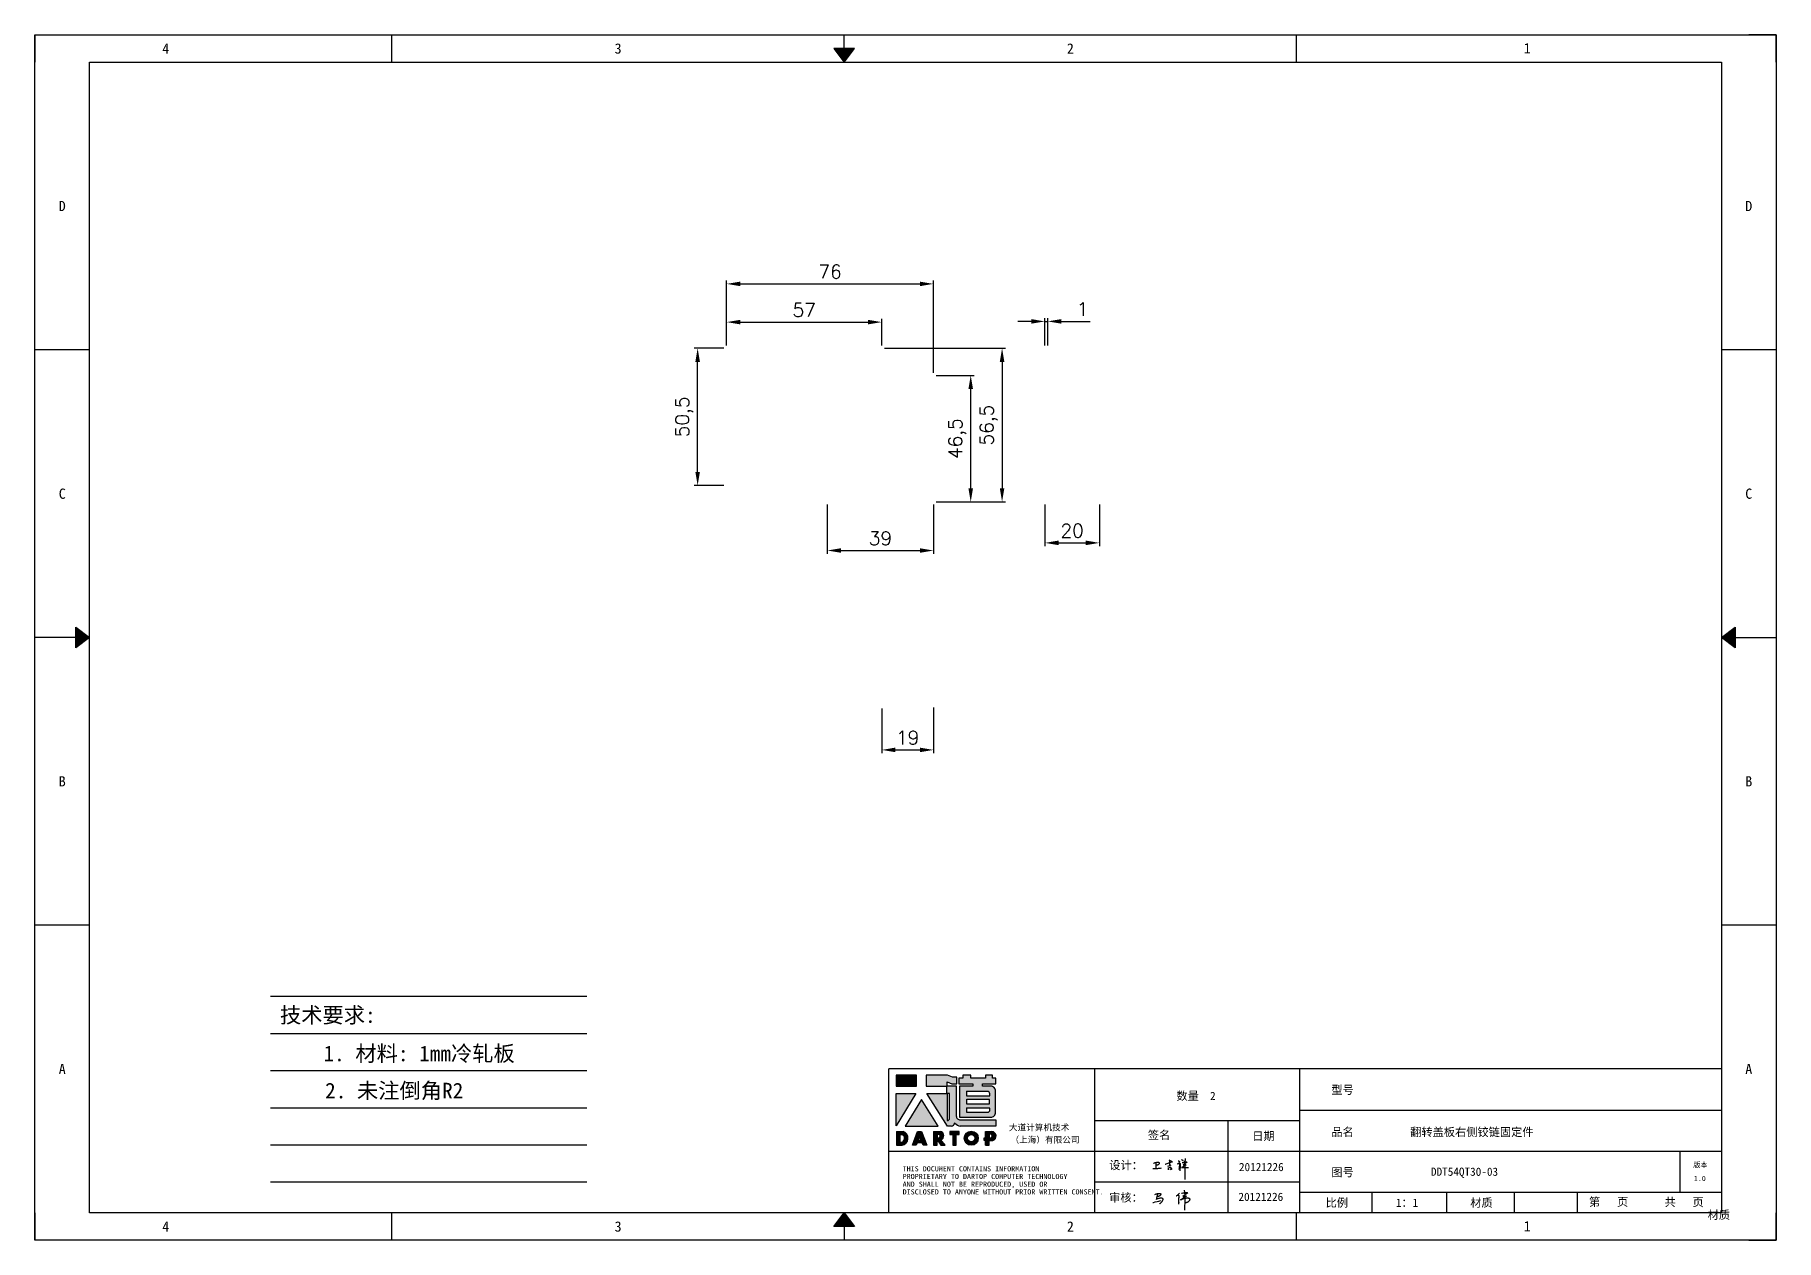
# Model space of a CAD drawing. Header units: millimetres. Extents: x 25928 to 50356, y -44172 to 20163.
# Drawn here: x 35511 to 36151, y -15592 to -15148 of the extents above; entities that cross this region are included whole.
import ezdxf
from ezdxf.enums import TextEntityAlignment as Align

# ---------------------------------------------------------------- set-up
doc = ezdxf.new("R2010")
doc.units = ezdxf.units.MM
doc.linetypes.add('DOT', pattern=[0.25, 0, -0.25])
doc.layers.add('4', color=7, linetype='Continuous')
doc.layers.add('print', color=30, linetype='Continuous')
doc.layers.add('dim', color=2, linetype='Continuous', lineweight=9)
doc.styles.add('Dartop', font='')
doc.styles.add('HZ', font='')
doc.styles.add('hzHT', font='simhei.ttf')
doc.styles.get("Standard").update_dxf_attribs({"font": 'txt', "bigfont": 'gbcbig.shx'})
doc.styles.get('Dartop').set_extended_font_data('FangSong_GB2312')
doc.styles.get('HZ').set_extended_font_data('SimSun')
doc.dimstyles.new('small', dxfattribs={"dimtxt": 5, "dimasz": 5, "dimexe": 1.25, "dimexo": 1, "dimgap": 2, "dimtad": 1, "dimtxsty": 'Standard', "dimcen": 2.5, "dimadec": 0, "dimazin": 0, "dimtfac": 1, "dimtmove": 0, "dimatfit": 3, "dimfxl": 0, "dimarcsym": 0})

msp = doc.modelspace()

# ---------------------------------------------------------------- texts
at = {"color": 0}
for s, height, style, p in [('4', 3.777, 'Dartop', (35559.43, -15153.491)), ('3', 3.777, 'Dartop', (35725.618, -15153.491)), ('2', 3.777, 'Dartop', (35891.806, -15153.491)), ('1', 3.777, 'Dartop', (36059.716, -15153.371)), ('D', 3.777, 'Dartop', (35521.368, -15211.405)), ('D', 3.777, 'Dartop', (36141.089, -15211.405)), ('C', 3.777, 'Dartop', (35521.368, -15317.161)), ('C', 3.777, 'Dartop', (36141.089, -15317.161)), ('B', 3.777, 'Dartop', (35521.368, -15422.918)), ('B', 3.777, 'Dartop', (36141.089, -15422.918)), ('A', 3.777, 'Dartop', (35521.368, -15528.674)), ('A', 3.777, 'Dartop', (36141.089, -15528.674)), ('型号', 3.0216, 'hzHT', (35991.836, -15536.36)), ('数量  2', 3.0216, 'hzHT', (35937.983, -15538.578)), ('签名', 3.0216, 'hzHT', (35924.41, -15552.978)), ('日期', 3.0216, 'hzHT', (35962.751, -15553.35)), ('品名', 3.0216, 'hzHT', (35991.836, -15551.871)), ('翻转盖板右侧铰链固定件', 3.0216, 'hzHT', (36039.344, -15551.871)), ('20121226', 3.0216, 'hzHT', (35961.975, -15564.71)), ('图号', 3.0216, 'hzHT', (35991.836, -15566.641)), ('DDT54QT30-03', 3.0216, 'hzHT', (36036.645, -15566.443)), ('版本', 1.8885, 'hzHT', (36123.317, -15563.903)), ('20121226', 3.0216, 'hzHT', (35961.795, -15575.674)), ('1.0', 1.8885, 'Dartop', (36123.09, -15568.95)), ('比例', 3.0216, 'hzHT', (35989.729, -15577.853)), ('1：1', 3.0216, 'hzHT', (36015.528, -15577.853)), ('材质', 3.0216, 'hzHT', (36042.854, -15577.853)), ('第   页', 3.0216, 'hzHT', (36089.596, -15577.54)), ('共   页', 3.0216, 'hzHT', (36117.352, -15577.65)), ('材质', 3.0216, 'hzHT', (36130.094, -15582.329)), ('4', 3.777, 'Dartop', (35559.43, -15586.588)), ('3', 3.777, 'Dartop', (35725.618, -15586.588)), ('2', 3.777, 'Dartop', (35891.806, -15586.588)), ('1', 3.777, 'Dartop', (36059.716, -15586.468))]:
    msp.add_text(s, height=height, dxfattribs=dict(at, style=style)).set_placement(p, align=Align.MIDDLE_CENTER)
at = {"style": 'HZ'}
for s, p in [('技术要求:', (35618.953, -15508.854)), ('     1. 材料: 1mm冷轧板  ', (35646.669, -15522.976)), ('2. 未注倒角R2       ', (35656.998, -15536.626))]:
    msp.add_text(s, height=5.733, dxfattribs=at).set_placement(p, align=Align.MIDDLE_CENTER)
at = {"color": 0, "style": 'hzHT'}
for s, height, p in [('THIS DOCUMENT CONTAINS INFORMATION', 1.8885, (35830.178, -15566.311)), ('PROPRIETARY TO DARTOP COMPUTER TECHNOLOGY', 1.8885, (35830.178, -15569.144)), ('设计：', 3.0216, (35906.106, -15565.567)), ('AND SHALL NOT BE REPRODUCED, USED OR', 1.8885, (35830.178, -15571.977)), ('DISCLOSED TO ANYONE WITHOUT PRIOR WRITTEN CONSENT.', 1.8885, (35830.178, -15574.81)), ('审核：', 3.0216, (35906.061, -15577.466))]:
    msp.add_text(s, height=height, dxfattribs=at).set_placement(p)
at = {"layer": '4', "color": 0, "style": 'hzHT'}
for s, p in [('大道计算机技术', (35869.237, -15551.311)), ('（上海）有限公司', (35869.807, -15555.828))]:
    msp.add_text(s, height=2.2662, dxfattribs=at).set_placement(p)

# ---------------------------------------------------------------- blocks, each defined once
blk = doc.blocks.new('*D987')
at = {"layer": 'Defpoints', "color": 0}
for p in [(35882.47, -15320.19, -744.27), (35902.47, -15320.19, -769.27), (35902.47, -15335.25)]:
    blk.add_point(p, dxfattribs=at)
at = {"layer": 'dim', "color": 0, "lineweight": -2}
for p, q in [((35882.47, -15321.19), (35882.47, -15336.5)), ((35902.47, -15321.19), (35902.47, -15336.5)), ((35887.47, -15335.25), (35897.47, -15335.25))]:
    blk.add_line(p, q, dxfattribs=at)
at = {"layer": 'dim', "color": 0}
for points in [[(35887.47, -15334.41), (35887.47, -15336.08), (35882.47, -15335.25)], [(35897.47, -15334.41), (35897.47, -15336.08), (35902.47, -15335.25)]]:
    blk.add_solid(points, dxfattribs=at)
at = {"layer": 'dim', "color": 0, "insert": (35892.47, -15330.75), "char_height": 5, "attachment_point": 5}
blk.add_mtext('20', dxfattribs=at)
blk = doc.blocks.new('*D1006')
at = {"layer": 'Defpoints', "color": 0}
for p in [(35822.5, -15395.12, 50.32), (35841.5, -15394.73, 8.82), (35841.5, -15411.37)]:
    blk.add_point(p, dxfattribs=at)
at = {"layer": 'dim', "color": 0, "lineweight": -2}
for p, q in [((35822.5, -15396.12), (35822.5, -15412.62)), ((35841.5, -15395.73), (35841.5, -15412.62)), ((35827.5, -15411.37), (35836.5, -15411.37))]:
    blk.add_line(p, q, dxfattribs=at)
at = {"layer": 'dim', "color": 0}
for points in [[(35827.5, -15410.53), (35827.5, -15412.2), (35822.5, -15411.37)], [(35836.5, -15410.53), (35836.5, -15412.2), (35841.5, -15411.37)]]:
    blk.add_solid(points, dxfattribs=at)
at = {"layer": 'dim', "color": 0, "insert": (35832, -15406.87), "char_height": 5, "attachment_point": 5}
blk.add_mtext('19', dxfattribs=at)
blk = doc.blocks.new('*D989')
at = {"layer": 'Defpoints', "color": 0}
for p in [(35841.5, -15240.03), (35765.5, -15263.69, -11.3), (35841.5, -15273.69, 7.7)]:
    blk.add_point(p, dxfattribs=at)
at = {"layer": 'dim', "color": 0, "lineweight": -2}
for p, q in [((35765.5, -15262.69), (35765.5, -15238.78)), ((35770.5, -15240.03), (35836.5, -15240.03)), ((35841.5, -15272.69), (35841.5, -15238.78))]:
    blk.add_line(p, q, dxfattribs=at)
at = {"layer": 'dim', "color": 0}
for points in [[(35770.5, -15239.2), (35770.5, -15240.87), (35765.5, -15240.03)], [(35836.5, -15239.2), (35836.5, -15240.87), (35841.5, -15240.03)]]:
    blk.add_solid(points, dxfattribs=at)
at = {"layer": 'dim', "color": 0, "insert": (35803.5, -15235.53), "char_height": 5, "attachment_point": 5}
blk.add_mtext('76', dxfattribs=at)
blk = doc.blocks.new('*D1007')
at = {"layer": 'Defpoints', "color": 0}
for p in [(35822.5, -15254.09), (35765.5, -15263.07), (35822.5, -15263.69, -11.3)]:
    blk.add_point(p, dxfattribs=at)
at = {"layer": 'dim', "color": 0, "lineweight": -2}
for p, q in [((35765.5, -15262.07), (35765.5, -15252.84)), ((35770.5, -15254.09), (35817.5, -15254.09)), ((35822.5, -15262.69), (35822.5, -15252.84))]:
    blk.add_line(p, q, dxfattribs=at)
at = {"layer": 'dim', "color": 0}
for points in [[(35770.5, -15253.26), (35770.5, -15254.92), (35765.5, -15254.09)], [(35817.5, -15253.26), (35817.5, -15254.92), (35822.5, -15254.09)]]:
    blk.add_solid(points, dxfattribs=at)
at = {"layer": 'dim', "color": 0, "insert": (35794, -15249.59), "char_height": 5, "attachment_point": 5}
blk.add_mtext('57', dxfattribs=at)
blk = doc.blocks.new('*D990')
at = {"layer": 'Defpoints', "color": 0}
for p in [(35802.5, -15320.19, -11.3), (35841.5, -15320.19, 7.7), (35841.5, -15338.06)]:
    blk.add_point(p, dxfattribs=at)
at = {"layer": 'dim', "color": 0, "lineweight": -2}
for p, q in [((35802.5, -15321.19), (35802.5, -15339.31)), ((35841.5, -15321.19), (35841.5, -15339.31)), ((35807.5, -15338.06), (35836.5, -15338.06))]:
    blk.add_line(p, q, dxfattribs=at)
at = {"layer": 'dim', "color": 0}
for points in [[(35807.5, -15337.22), (35807.5, -15338.89), (35802.5, -15338.06)], [(35836.5, -15337.22), (35836.5, -15338.89), (35841.5, -15338.06)]]:
    blk.add_solid(points, dxfattribs=at)
at = {"layer": 'dim', "color": 0, "insert": (35822, -15333.56), "char_height": 5, "attachment_point": 5}
blk.add_mtext('39', dxfattribs=at)
blk = doc.blocks.new('*D991')
at = {"layer": 'Defpoints', "color": 0}
for p in [(35822.5, -15263.69, -11.3), (35841.5, -15320.19, 7.7), (35866.72, -15320.19)]:
    blk.add_point(p, dxfattribs=at)
at = {"layer": 'dim', "color": 0, "lineweight": -2}
for p, q in [((35823.5, -15263.69), (35867.97, -15263.69)), ((35866.72, -15268.69), (35866.72, -15315.19)), ((35842.5, -15320.19), (35867.97, -15320.19))]:
    blk.add_line(p, q, dxfattribs=at)
at = {"layer": 'dim', "color": 0}
for points in [[(35865.88, -15268.69), (35867.55, -15268.69), (35866.72, -15263.69)], [(35865.88, -15315.19), (35867.55, -15315.19), (35866.72, -15320.19)]]:
    blk.add_solid(points, dxfattribs=at)
at = {"layer": 'dim', "color": 0, "insert": (35861.8, -15291.94), "char_height": 5, "attachment_point": 5, "rotation": 90}
blk.add_mtext('56,5', dxfattribs=at)
blk = doc.blocks.new('*D992')
at = {"layer": 'Defpoints', "color": 0}
for p in [(35841.5, -15273.69, 7.7), (35855.19, -15273.69), (35841.5, -15320.19, 7.7)]:
    blk.add_point(p, dxfattribs=at)
at = {"layer": 'dim', "color": 0, "lineweight": -2}
for p, q in [((35842.5, -15273.69), (35856.44, -15273.69)), ((35855.19, -15315.19), (35855.19, -15278.69)), ((35842.5, -15320.19), (35856.44, -15320.19))]:
    blk.add_line(p, q, dxfattribs=at)
at = {"layer": 'dim', "color": 0}
for points in [[(35854.36, -15278.69), (35856.03, -15278.69), (35855.19, -15273.69)], [(35854.36, -15315.19), (35856.03, -15315.19), (35855.19, -15320.19)]]:
    blk.add_solid(points, dxfattribs=at)
at = {"layer": 'dim', "color": 0, "insert": (35850.28, -15296.94), "char_height": 5, "attachment_point": 5, "rotation": 90}
blk.add_mtext('46,5', dxfattribs=at)
blk = doc.blocks.new('*D993')
at = {"layer": 'Defpoints', "color": 0}
for p in [(35754.85, -15263.69), (35765.5, -15263.69, -11.3), (35765.5, -15314.19, -11.3)]:
    blk.add_point(p, dxfattribs=at)
at = {"layer": 'dim', "color": 0, "lineweight": -2}
for p, q in [((35764.5, -15263.69), (35753.6, -15263.69)), ((35754.85, -15309.19), (35754.85, -15268.69)), ((35764.5, -15314.19), (35753.6, -15314.19))]:
    blk.add_line(p, q, dxfattribs=at)
at = {"layer": 'dim', "color": 0}
for points in [[(35754.02, -15268.69), (35755.68, -15268.69), (35754.85, -15263.69)], [(35754.02, -15309.19), (35755.68, -15309.19), (35754.85, -15314.19)]]:
    blk.add_solid(points, dxfattribs=at)
at = {"layer": 'dim', "color": 0, "insert": (35749.93, -15288.94), "char_height": 5, "attachment_point": 5, "rotation": 90}
blk.add_mtext('50,5', dxfattribs=at)
blk = doc.blocks.new('*D997')
at = {"layer": 'Defpoints', "color": 0}
for p in [(35883.47, -15253.83), (35882.47, -15263.69, -707.27), (35883.47, -15263.69, -707.27)]:
    blk.add_point(p, dxfattribs=at)
at = {"layer": 'dim', "color": 0, "lineweight": -2}
for p, q in [((35877.47, -15253.83), (35872.47, -15253.83)), ((35882.47, -15262.69), (35882.47, -15252.58)), ((35882.47, -15253.83), (35883.47, -15253.83)), ((35883.47, -15262.69), (35883.47, -15252.58)), ((35888.47, -15253.83), (35899.13, -15253.83))]:
    blk.add_line(p, q, dxfattribs=at)
at = {"layer": 'dim', "color": 0}
for points in [[(35877.47, -15252.99), (35877.47, -15254.66), (35882.47, -15253.83)], [(35888.47, -15252.99), (35888.47, -15254.66), (35883.47, -15253.83)]]:
    blk.add_solid(points, dxfattribs=at)
at = {"layer": 'dim', "color": 0, "insert": (35896.3, -15249.33), "char_height": 5, "attachment_point": 5}
blk.add_mtext('1', dxfattribs=at)
blk = doc.blocks.new('*U862')
at = {"color": 254, "linetype": 'Continuous', "extrusion": (0, 0, -1)}
for points in [[(-17, 0.333), (-16.812, 0.25), (-17, 0.5)], [(-17, 0.333), (-17.188, 0.25), (-16.812, 0.25)], [(-17, 0.333), (-17, 0.5), (-17.188, 0.25)]]:
    blk.add_solid(points, dxfattribs=at)
blk = doc.blocks.new('*U861')
at = {"color": 254, "linetype": 'Continuous', "extrusion": (0, 0, -1)}
for points in [[(-33.167, 11), (-33, 11), (-33.25, 11.188)], [(-33.167, 11), (-33.25, 11.188), (-33.25, 10.812)], [(-33.167, 11), (-33.25, 10.812), (-33, 11)]]:
    blk.add_solid(points, dxfattribs=at)
blk = doc.blocks.new('*U863')
at = {"color": 254, "linetype": 'Continuous'}
for points in [[(17, 21.667), (17.188, 21.75), (16.812, 21.75)], [(17, 21.667), (16.812, 21.75), (17, 21.5)], [(17, 21.667), (17, 21.5), (17.188, 21.75)]]:
    blk.add_solid(points, dxfattribs=at)
blk = doc.blocks.new('*U860')
at = {"color": 254, "linetype": 'Continuous', "extrusion": (0, 0, -1)}
for points in [[(-0.833, 11), (-0.75, 10.812), (-0.75, 11.188)], [(-0.833, 11), (-0.75, 11.188), (-1, 11)], [(-0.833, 11), (-1, 11), (-0.75, 10.812)]]:
    blk.add_solid(points, dxfattribs=at)
blk = doc.blocks.new('dadao')
for p, q in [((48, 19.2), (44.9, 10.4)), ((44.9, 10.4), (51.2, 10.4)), ((51.2, 10.4), (48, 19.2))]:
    blk.add_line(p, q)
for points in [[(41.8, 121.6), (41.8, 143.7), (-0.4, 143.7), (-0.4, 121.6), (41.8, 121.6)], [(104.8, 122), (104.8, 130.3), (114.1, 126.3), (124.2, 126.3), (124.2, 139.6), (115.9, 139.6), (105.1, 143.9), (61.5, 143.9)], [(61.7, 144), (61.7, 121.3), (103.9, 121.3)], [(113.4, 38.7), (105.1, 38.7), (63, 106.5), (103.9, 106.5), (103.9, 120.9), (103.9, 121.3)], [(109.7, 53.6), (109.7, 106.2), (104.3, 106.2), (104.3, 50.4), (106.6, 50.4)], [(144.6, 94.4), (144.6, 84.8), (192, 84.8), (192, 94.1), (144.9, 94.1)], [(120.2, 45), (119.5, 45), (119.5, 44.6)], [(0, 28), (0, 0), (11.8, 0)], [(0.1, 28), (14, 28)], [(7.1, 21.8), (7.1, 6.1), (12, 6.1)], [(7.1, 21.8), (11.4, 21.8)], [(76.8, 28.2), (76.8, 0), (84.1, 0), (84.1, 11.1), (91.6, -0.1), (100.3, -0.1), (91.7, 11.1)], [(76.8, 28.2), (90.6, 28.2)], [(84, 22.7), (84, 15.3), (87.2, 15.3)], [(84, 22.7), (87.3, 22.7)], [(183.7, 0), (183.7, 9.6), (180.6, 9.6), (180.6, 14.9), (183.8, 14.9), (183.8, 28.1), (196.1, 28.1), (196.5, 28.1)], [(183.7, 0), (190.9, 0), (190.9, 9.6), (198.8, 9.6)], [(194.9, 22.3), (190.8, 22.3), (190.8, 15), (194.4, 15)]]:
    blk.add_lwpolyline(points)
blk.add_lwpolyline([(137.1, 144.2), (137.1, 137.9), (128.3, 137.9), (128.3, 126.5), (157.3, 126.5), (157.3, 121.5), (130.3, 121.5), (130.3, 57.5), (194.4, 57.5, 0.414214), (204.4, 67.5), (204.4, 111.3, 0.414214), (194.4, 121.3), (177.5, 121.3), (177.5, 126.3), (204.7, 126.3), (204.7, 137.7), (198.2, 137.7), (198.2, 143.9), (183.3, 143.9), (183.3, 138), (153, 138), (153, 144.2), (137.1, 144.2)], format="xyb", close=True)
for points in [[(104.8, 122), (123.4, 122), (123.4, 60, 0.414214), (131.4, 52), (204.8, 52), (204.8, 39.1), (131.7, 39.1)], [(144.3, 110.8), (144.3, 101.8), (192.3, 101.8), (192.3, 105.5, 0.414214), (187.3, 110.5), (144.3, 110.5)], [(144.6, 77), (144.6, 67.5), (187.6, 67.5, 0.414214), (192.6, 72.5), (192.6, 76.4), (144.6, 76.4)]]:
    blk.add_lwpolyline(points, format="xyb")
for points in [[(-0.3, 106.2), (40.4, 106.2), (-0.3, 39.7), (-0.3, 106.2)], [(51.7, 94.1), (18.4, 39.3), (86.2, 39.3)], [(43.8, 28.2), (51.8, 28.2), (62.6, -0.1), (55, -0.1), (53.2, 5), (42.9, 5), (41.1, 0), (33.6, 0)], [(110, 28.1), (110, 21.9), (116, 21.9), (116, -0.1), (123.2, -0.1), (123.2, 22), (129.2, 22), (129.2, 28.1), (110, 28.1)]]:
    blk.add_lwpolyline(points, close=True)
for radius in [14.5, 7.44]:
    blk.add_circle((154.2, 14.2), radius)
for centre, radius, start, end in [((99.2, 60.7), 12.6, 305.6399, 325.969), ((111.6, 46.7), 8.19, 282.9811, 347.6627), ((136, 61.7), 22.9, 226.7358, 259.3209), ((8.5, 13.9), 8.49, 294.2143, 69.7177), ((9.6, 14.2), 14.4, 278.6604, 72.3203), ((86.4, 19), 3.8, 282.527, 76.7196), ((88.6, 19.4), 8.95, 290.6073, 77.2124), ((193.7, 18.7), 3.8, 280.9891, 72.5513), ((195.7, 18.6), 9.51, 288.8959, 85.2442)]:
    blk.add_arc(centre, radius, start, end)
blk = doc.blocks.new('h')
for p, q in [((20768.1, -2360.9), (20773, -2359.1)), ((20769.5, -2366.9), (20769.8, -2370.6)), ((20769.8, -2370.6), (20770.9, -2378)), ((20770.9, -2378), (20771.5, -2370.6)), ((20772.4, -2369.3), (20774.9, -2367.8)), ((20773, -2359.1), (20784.1, -2355.2)), ((20773.3, -2331.8), (20775.3, -2338.7)), ((20789.1, -2340.9), (20773.5, -2331.9)), ((20775.3, -2338.7), (20775.6, -2351.2)), ((20775.6, -2351.2), (20775.5, -2357.3)), ((20782.2, -2369.2), (20780, -2377.1)), ((20780, -2377.1), (20788.3, -2371.3)), ((20780.1, -2366.4), (20780.8, -2366.4)), ((20781.9, -2367.4), (20782.2, -2369.2)), ((20845.7, -2343.5), (20848.4, -2353)), ((20848.9, -2370.3), (20847.9, -2424)), ((20848.4, -2353), (20848.9, -2370.3))]:
    blk.add_line(p, q)
for points in [[(20696.6, -2372.4, 0.002073), (20710.6, -2371.9, 0.016137), (20719.6, -2371.3, 0.008314), (20736.9, -2369.3)], [(20699.1, -2348.2, -0.029745), (20704.6, -2345.4, -0.046842), (20708.4, -2344.2, -0.00919), (20714.3, -2343, -0.018517), (20717.2, -2342.5, -0.037841), (20720.3, -2342.4, -0.039541), (20723.2, -2342.8, -0.149785), (20726, -2344.3, -0.204935), (20726.9, -2346.6, -0.074872), (20726.5, -2348.3, -0.061615), (20725.6, -2350.3, -0.034204), (20723.8, -2352.6, -0.045776), (20722.3, -2354.1, -0.054985), (20720.4, -2355.3, -0.036348), (20717.3, -2356.5, -0.067752), (20715.7, -2356.8, -0.043553), (20713.2, -2356.7)], [(20755, -2351.9, -0.024077), (20759.9, -2350.1, -0.013147), (20768.7, -2346.5, -0.00522), (20775.4, -2344.1, -0.018517), (20777.3, -2343.4, -0.008274), (20786.3, -2341, -0.039541), (20788.3, -2340.8, -0.079216), (20789.4, -2341, -0.204935)], [(20813.5, -2350.1, 0.007348), (20815.9, -2348.7, 0.008421), (20818, -2347.3, 0.009459), (20819.7, -2346.2, -0.016325), (20820.7, -2345.5, -0.173771), (20821.8, -2345.3, -0.085159), (20823.9, -2346, -0.125883), (20826, -2347.9, -0.160659), (20826.6, -2350.1, -0.010447), (20826.5, -2352.3, -0.008247), (20826.2, -2355.1, -0.002698), (20825.3, -2374, 0.001562), (20823.9, -2383.7, 0.016137)], [(20816.8, -2335, -0.053561), (20819.6, -2336.1, -0.075272), (20821.3, -2337.3, -0.005295), (20822.5, -2338.5, -0.009337), (20823.1, -2339.1, -0.026146), (20823.7, -2339.8, -0.016644), (20824.5, -2340.9)], [(20832.1, -2329.2, -0.053561), (20834.9, -2330.3, -0.075272), (20836.7, -2331.5, -0.005295), (20837.8, -2332.6, -0.009337), (20838.5, -2333.3, -0.026146), (20839, -2334, -0.016644), (20839.8, -2335.1)], [(20836, -2343.7, -0.02797), (20842.1, -2342.6, -0.048868), (20845.6, -2342.2, -0.00919), (20851.1, -2341.4, -0.018517), (20853.9, -2341.1, -0.037841), (20856.7, -2341.2, -0.039541), (20859.4, -2341.6, -0.018282), (20840.6, -2354.7, -0.000937)], [(20847.6, -2340.2, 0.021784), (20849.6, -2335.9, 0.028296), (20850.8, -2332.4, 0.008136), (20851.9, -2328.2, 0.028913), (20852.2, -2327, 0.08193), (20852.1, -2325.9, 0.075058), (20851.7, -2324.7, 0.275043)]]:
    blk.add_lwpolyline(points, format="xyb")
for points in [[(20711.3, -2343.5), (20711.3, -2343.5), (20711.5, -2355.8), (20710.7, -2368), (20710.6, -2371.9)], [(20821.5, -2350.6), (20822.4, -2359.2), (20822.2, -2364.9), (20821.7, -2369), (20821.3, -2376.3), (20823.6, -2368.5), (20827.2, -2366.3), (20829.5, -2366.3)], [(20840.6, -2354.7), (20850, -2354.7), (20855, -2354.3), (20845.9, -2361.1), (20840.5, -2364), (20833, -2367.5), (20863.2, -2367.4), (20865.9, -2367.3)]]:
    blk.add_lwpolyline(points)
for centre, radius, start, end in [((20773.7, -2371.2), 2.3, 121.9907, 163.60158), ((20787.5, -2406), 40.3, 100.61827, 108.24823), ((20780.8, -2367.6), 1.15, 9.4675, 90)]:
    blk.add_arc(centre, radius, start, end)

# ---------------------------------------------------------------- dimensions: what is measured, and where the dimension line sits
at = {"layer": 'dim'}
for base, p1, p2, angle, picture, middle in [((35841.496, -15240.033, -6.695), (35765.496, -15263.691, -18), (35841.496, -15273.691, 1), 180, '*D989', (35803.496, -15235.533, -6.695)), ((35883.465, -15253.828, -6.695), (35882.465, -15263.691, -713.969), (35883.465, -15263.691, -713.969), 180, '*D997', (35896.299, -15249.328, -6.695)), ((35754.851, -15263.691, -6.695), (35765.496, -15314.191, -18), (35765.496, -15263.691, -18), 270, '*D993', (35749.934, -15288.941, -6.695)), ((35866.718, -15320.191, -6.695), (35822.496, -15263.691, -18), (35841.496, -15320.191, 1), 90, '*D991', (35861.801, -15291.941, -6.695)), ((35855.194, -15273.691, -6.695), (35841.496, -15320.191, 1), (35841.496, -15273.691, 1), 90, '*D992', (35850.277, -15296.941, -6.695))]:
    dim = msp.add_linear_dim(base=base, p1=p1, p2=p2, angle=angle, dimstyle='small', override={"dimpost": '\\X'}, dxfattribs=at)
    dim.commit()
    dim.dimension.update_dxf_attribs({"geometry": picture, "text_midpoint": middle})
for base, p1, p2, picture, middle in [((35822.496, -15254.09, -6.695), (35765.496, -15263.066, -6.695), (35822.496, -15263.691, -18), '*D1007', (35793.996, -15249.59, -6.695)), ((35841.496, -15338.056, -6.695), (35802.496, -15320.191, -18), (35841.496, -15320.191, 1), '*D990', (35821.996, -15333.556, -6.695)), ((35902.465, -15335.247, -6.695), (35882.465, -15320.191, -750.969), (35902.465, -15320.191, -775.969), '*D987', (35892.465, -15330.747, -6.695)), ((35841.496, -15411.367, -6.695), (35822.496, -15395.121, 43.621), (35841.496, -15394.725, 2.121), '*D1006', (35831.996, -15406.867, -6.695))]:
    dim = msp.add_linear_dim(base=base, p1=p1, p2=p2, dimstyle='small', override={"dimpost": '\\X'}, dxfattribs=at)
    dim.commit()
    dim.dimension.update_dxf_attribs({"geometry": picture, "text_midpoint": middle})

# ---------------------------------------------------------------- hatches: boundary and pattern name
for points in [[(35835.32, -15531.013), (35827.786, -15531.013), (35827.786, -15534.949), (35835.32, -15534.949)], [(35835.077, -15537.703), (35827.806, -15537.703), (35827.806, -15549.574)], [(35837.093, -15539.857), (35831.149, -15549.653), (35843.252, -15549.653)], [(35850.937, -15551.658), (35847.497, -15551.658), (35847.497, -15552.749), (35848.57, -15552.749), (35848.57, -15556.681), (35849.855, -15556.681), (35849.855, -15552.746), (35850.937, -15552.746)]]:
    msp.add_hatch(color=0).paths.add_polyline_path(points)
h = msp.add_hatch(color=0)
h.paths.add_polyline_path([(35846.578, -15533.405), (35848.241, -15534.123), (35850.039, -15534.123), (35850.039, -15531.744), (35848.555, -15531.744), (35846.623, -15530.981), (35838.88, -15530.981), (35838.88, -15535.005), (35846.414, -15535.005), (35846.414, -15535.086), (35846.414, -15537.658), (35839.108, -15537.658), (35846.623, -15549.752), (35848.111, -15549.752, 0.2793748), (35849.197, -15548.695), (35849.197, -15548.64), (35849.328, -15548.64, 0.1431454), (35851.377, -15549.682), (35864.435, -15549.682), (35864.435, -15547.389), (35851.321, -15547.389, -0.4142136), (35849.893, -15545.96), (35849.893, -15534.878), (35846.578, -15534.878)])
h.paths.add_polyline_path([(35846.49, -15537.709), (35847.447, -15537.709), (35847.447, -15547.096, -0.0889357), (35846.892, -15547.667), (35846.486, -15547.667)], flags=16)
h = msp.add_hatch(color=0)
h.paths.add_polyline_path([(35864.413, -15532.077), (35863.251, -15532.077), (35863.251, -15530.972), (35860.595, -15530.972), (35860.595, -15532.022), (35855.174, -15532.022), (35855.174, -15530.917), (35852.334, -15530.917), (35852.334, -15532.042), (35850.765, -15532.042), (35850.765, -15534.08), (35855.943, -15534.08), (35855.943, -15534.981), (35851.118, -15534.981), (35851.118, -15546.391), (35862.572, -15546.391, 0.4142136), (35864.358, -15544.605), (35864.358, -15536.792, 0.4142136), (35862.572, -15535.006), (35859.544, -15535.006), (35859.544, -15534.122), (35864.413, -15534.122)])
h.paths.add_polyline_path([(35861.307, -15536.941, -0.4142136), (35862.2, -15537.833), (35862.2, -15538.488), (35853.624, -15538.488), (35853.624, -15536.941)], flags=16)
h.paths.add_polyline_path([(35862.144, -15539.87), (35862.144, -15541.528), (35853.68, -15541.528), (35853.68, -15539.87)], flags=16)
h.paths.add_polyline_path([(35862.255, -15543.02), (35862.255, -15543.73, -0.4142136), (35861.362, -15544.623), (35853.68, -15544.623), (35853.68, -15543.02)], flags=16)
h = msp.add_hatch(color=0)
h.paths.add_polyline_path([(35830.354, -15551.676), (35827.86, -15551.676), (35827.86, -15556.666), (35829.96, -15556.666, 0.7930159)])
h.paths.add_polyline_path([(35829.997, -15555.574), (35829.125, -15555.574), (35829.125, -15552.769), (35829.901, -15552.769, -0.6713609)], flags=16)
h = msp.add_hatch(color=0)
h.paths.add_polyline_path([(35837.111, -15551.635), (35835.688, -15551.635), (35833.857, -15556.672), (35835.206, -15556.672), (35835.523, -15555.779), (35837.35, -15555.779), (35837.674, -15556.683), (35839.033, -15556.683)])
h.paths.add_polyline_path([(35837.001, -15554.817), (35835.869, -15554.817), (35836.424, -15553.234)], flags=16)
h = msp.add_hatch(color=0)
h.paths.add_polyline_path([(35844.031, -15551.638), (35841.578, -15551.638), (35841.578, -15556.675), (35842.874, -15556.675), (35842.874, -15554.678), (35844.207, -15556.693), (35845.773, -15556.693), (35844.24, -15554.691, 0.7440549)])
h.paths.add_polyline_path([(35842.862, -15553.933), (35842.862, -15552.61), (35843.442, -15552.61, -0.796809), (35843.433, -15553.933)], flags=16)
h = msp.add_hatch(color=0)
h.paths.add_polyline_path([(35852.807, -15554.138, 1), (35857.978, -15554.138, 1)])
h.paths.add_polyline_path([(35856.721, -15554.138, -1), (35854.064, -15554.138, -1)], flags=16)
h = msp.add_hatch(color=0)
h.paths.add_polyline_path([(35862.938, -15551.65), (35862.864, -15551.65), (35860.677, -15551.65), (35860.677, -15554.001), (35860.097, -15554.001), (35860.097, -15554.955), (35860.668, -15554.955), (35860.668, -15556.666), (35861.945, -15556.666), (35861.945, -15554.948), (35863.348, -15554.948, 0.8123038)])
h.paths.add_polyline_path([(35861.926, -15553.994), (35861.926, -15552.679), (35862.652, -15552.679, -0.7782134), (35862.578, -15553.994)], flags=16)

# ---------------------------------------------------------------- linework, layer by layer
at = {"color": 0, "linetype": 'DOT'}
for p, q in [((35511.296, -15148.455), (36141.089, -15148.455)), ((35511.296, -15581.552), (35511.296, -15158.527)), ((36151.161, -15158.527), (36151.161, -15581.552)), ((36141.089, -15591.624), (35511.296, -15591.624))]:
    msp.add_line(p, q, dxfattribs=at)
at = {"color": 0}
for p, q in [((35511.296, -15148.455), (35511.296, -15158.527)), ((35642.524, -15158.527), (35642.524, -15148.455)), ((35808.712, -15153.491), (35808.712, -15148.455)), ((35974.9, -15158.527), (35974.9, -15148.455)), ((36151.161, -15148.455), (36141.089, -15148.455)), ((36151.161, -15158.527), (36151.161, -15148.455)), ((35531.44, -15581.552), (35531.44, -15158.527)), ((35531.44, -15158.527), (36131.017, -15158.527)), ((36131.017, -15158.527), (36131.017, -15581.552)), ((35531.44, -15264.283), (35511.296, -15264.283)), ((36151.161, -15264.283), (36131.017, -15264.283)), ((35526.404, -15370.04), (35511.296, -15370.04)), ((36136.053, -15370.04), (36151.161, -15370.04)), ((35531.44, -15475.796), (35511.296, -15475.796)), ((36151.161, -15475.796), (36131.017, -15475.796)), ((36131.017, -15528.674), (35825.079, -15528.674)), ((35825.079, -15581.552), (35825.079, -15528.674)), ((35900.619, -15528.674), (35900.619, -15581.552)), ((35976.159, -15581.552), (35976.159, -15528.674)), ((35900.619, -15547.559), (35976.159, -15547.559)), ((35949.72, -15547.559), (35949.72, -15581.552)), ((35976.159, -15543.782), (36131.017, -15543.782)), ((35825.079, -15558.89), (35900.619, -15558.89)), ((35900.619, -15558.89), (36131.017, -15558.89)), ((36115.909, -15573.998), (36115.909, -15558.89)), ((35900.619, -15570.221), (35976.159, -15570.221)), ((35976.159, -15573.998), (36131.017, -15573.998)), ((36002.736, -15581.552), (36002.736, -15573.998)), ((36030.126, -15581.552), (36030.126, -15573.998)), ((36055.025, -15581.552), (36055.025, -15573.998)), ((36078.139, -15581.552), (36078.139, -15573.998)), ((35511.296, -15581.552), (35511.296, -15591.624)), ((36131.017, -15581.552), (35531.44, -15581.552)), ((35642.524, -15591.624), (35642.524, -15581.552)), ((35808.712, -15586.588), (35808.712, -15591.624)), ((35974.9, -15591.624), (35974.9, -15581.552)), ((36151.161, -15591.624), (36151.161, -15581.552)), ((36141.089, -15591.624), (36151.161, -15591.624))]:
    msp.add_line(p, q, dxfattribs=at)
for p, q in [((35933.629, -15573.259), (35933.845, -15575.07)), ((35933.061, -15576.385), (35932.318, -15576.787)), ((35933.595, -15576.1), (35933.061, -15576.385)), ((35933.091, -15575.499), (35934.035, -15575.499)), ((35934.538, -15575.453), (35933.595, -15576.1)), ((35933.881, -15576.406), (35933.801, -15580.566)), ((35933.845, -15575.07), (35933.881, -15576.406)), ((35934.035, -15575.499), (35934.538, -15575.453))]:
    msp.add_line(p, q)
for points in [[(35808.712, -15158.527), (35812.489, -15153.491), (35804.935, -15153.491), (35808.712, -15158.527)], [(35531.44, -15370.04), (35526.404, -15373.817), (35526.404, -15366.262), (35531.44, -15370.04)], [(36131.017, -15370.04), (36136.053, -15366.262), (36136.053, -15373.817), (36131.017, -15370.04)], [(35808.712, -15581.552), (35812.489, -15586.588), (35804.935, -15586.588), (35808.712, -15581.552)]]:
    msp.add_lwpolyline(points, close=True, dxfattribs=at)
for points in [[(35932.628, -15574.386, -0.0279703), (35933.238, -15574.273, -0.0488679), (35933.592, -15574.235, -0.0091902), (35934.148, -15574.153, -0.0185172), (35934.426, -15574.127, -0.0378406), (35934.711, -15574.133, -0.0395413), (35934.98, -15574.181, -0.0182819), (35933.091, -15575.499, -0.0009369)], [(35922.885, -15574.846, -0.029745), (35923.317, -15574.63, -0.0468422), (35923.609, -15574.536, -0.0091902), (35924.065, -15574.443, -0.0185172), (35924.294, -15574.41, -0.0378406), (35924.53, -15574.403, -0.0395413), (35924.754, -15574.431, -0.1497852), (35924.974, -15574.55, -0.2049352), (35925.041, -15574.724, -0.0748717), (35925.015, -15574.861, -0.0616146), (35924.941, -15575.012, -0.0342039), (35924.806, -15575.19, -0.0457759), (35924.685, -15575.306, -0.054985), (35924.538, -15575.398, -0.0363479), (35924.296, -15575.494, -0.0677521), (35924.175, -15575.515, -0.0435534), (35923.984, -15575.505)], [(35932.318, -15576.787, -0.029745), (35932.992, -15576.449, -0.0468422), (35933.448, -15576.303, -0.0091902), (35934.16, -15576.159, -0.0185172), (35934.517, -15576.107, -0.0378406), (35934.885, -15576.096, -0.0395413), (35935.235, -15576.139, -0.1497852), (35935.576, -15576.326, -0.2049352), (35935.681, -15576.596, -0.0748717), (35935.641, -15576.81, -0.0616146), (35935.525, -15577.046, -0.0342039), (35935.314, -15577.324, -0.0457759), (35935.126, -15577.504, -0.054985), (35934.898, -15577.648, -0.0363479), (35934.52, -15577.798, -0.0677521), (35934.33, -15577.831, -0.0435534), (35934.033, -15577.815)]]:
    msp.add_lwpolyline(points, format="xyb")
msp.add_lwpolyline([(35923.837, -15574.487), (35923.837, -15574.487), (35923.693, -15575.372), (35923.455, -15576.205), (35923.3, -15576.715)])
for centre, radius, start, end in [((35921.78, -15576.251), 1.596, 281.076982, 291.212632), ((35886.68, -15433.776), 148.319, 283.91895, 284.971512), ((35925.739, -15580.937), 4.876, 113.202449, 120.017497), ((35924.594, -15578.268), 1.971, 102.47486, 113.202449), ((35927.451, -15591.179), 15.195, 100.36867, 102.47486), ((35924.277, -15576.999), 1.257, 283.816254, 294.030509), ((35925.39, -15579.916), 3.745, 96.125337, 100.36867), ((35924.545, -15577.621), 0.58, 294.836428, 309.901134), ((35916.813, -15570.487), 11.096, 316.919563, 320.58866), ((35925.191, -15578.056), 1.875, 87.457037, 96.125337), ((35925.198, -15577.899), 1.717, 78.399567, 87.457037), ((35923.101, -15575.877), 2.821, 324.094808, 331.378357), ((35925.44, -15576.718), 0.511, 44.324655, 78.399567), ((35925.29, -15576.984), 0.377, 319.573073, 337.48549), ((35924.252, -15576.155), 1.694, 324.910666, 333.348429), ((35925.076, -15576.462), 0.825, 326.76781, 340.871018), ((35925.603, -15576.559), 0.284, 357.998393, 44.324655), ((35925.326, -15576.549), 0.561, 340.871018, 357.998393), ((35927.096, -15568.855), 7.458, 299.265464, 300.9495), ((35943.991, -15631.367), 57.583, 102.46592, 103.2053), ((35904.75, -15547.532), 38.128, 313.366132, 315.296084), ((36051.992, -15595.766), 121.7, 171.410173, 171.768083), ((35931.567, -15575.385), 0.244, 52.375745, 91.291159), ((35717.119, -15568.468), 214.732, 357.565664, 358.057278), ((35931.483, -15575.347), 0.279, 357.196828, 33.705179), ((35925.195, -15574.935), 6.583, 352.912546, 354.802684), ((35927.664, -15575.16), 4.103, 354.802684, 357.196828)]:
    msp.add_arc(centre, radius, start, end)
at = {"layer": 'Defpoints'}
for p, q in [((35597.839, -15501.965), (35714.098, -15501.965)), ((35597.839, -15515.615), (35714.098, -15515.615)), ((35597.839, -15515.615), (35714.098, -15515.615)), ((35597.839, -15529.265), (35714.098, -15529.265)), ((35597.839, -15542.915), (35714.098, -15542.915)), ((35597.839, -15556.565), (35714.098, -15556.565)), ((35597.839, -15570.215), (35714.098, -15570.215))]:
    msp.add_line(p, q, dxfattribs=at)
at = {"layer": 'print'}
msp.add_lwpolyline([(35511.296, -15148.455), (36151.161, -15148.455), (36151.161, -15591.624), (35511.296, -15591.624)], close=True, dxfattribs=at)

# ---------------------------------------------------------------- block references
at = {"color": 0, "linetype": 'Continuous', "xscale": 20.14402654906928, "yscale": 20.14402654921842, "zscale": 20.14402654921862}
for name, p in [('*U863', (35466.264, -15591.624)), ('*U860', (35511.296, -15591.624)), ('*U861', (35466.264, -15591.624)), ('*U862', (35466.264, -15591.624))]:
    msp.add_blockref(name, p, dxfattribs=at)
at = {"color": 0}
for name, p, xscale, yscale, zscale in [('dadao', (35827.86, -15556.666), 0.1785493262164481, 0.178549326230053, 0.1785493262317104), ('h', (34318.664, -15381.49), 0.07747410198493163, 0.07747410198530816, 0.07747410198528001)]:
    msp.add_blockref(name, p, dxfattribs=dict(at, xscale=xscale, yscale=yscale, zscale=zscale))

msp.set_redraw_order([(e.dxf.handle, doc.entitydb.next_handle()) for e in msp.query("TEXT MTEXT ATTDEF DIMENSION ARC_DIMENSION")])  # texts and dimensions are drawn at this point

doc.saveas('drawing.dxf')
